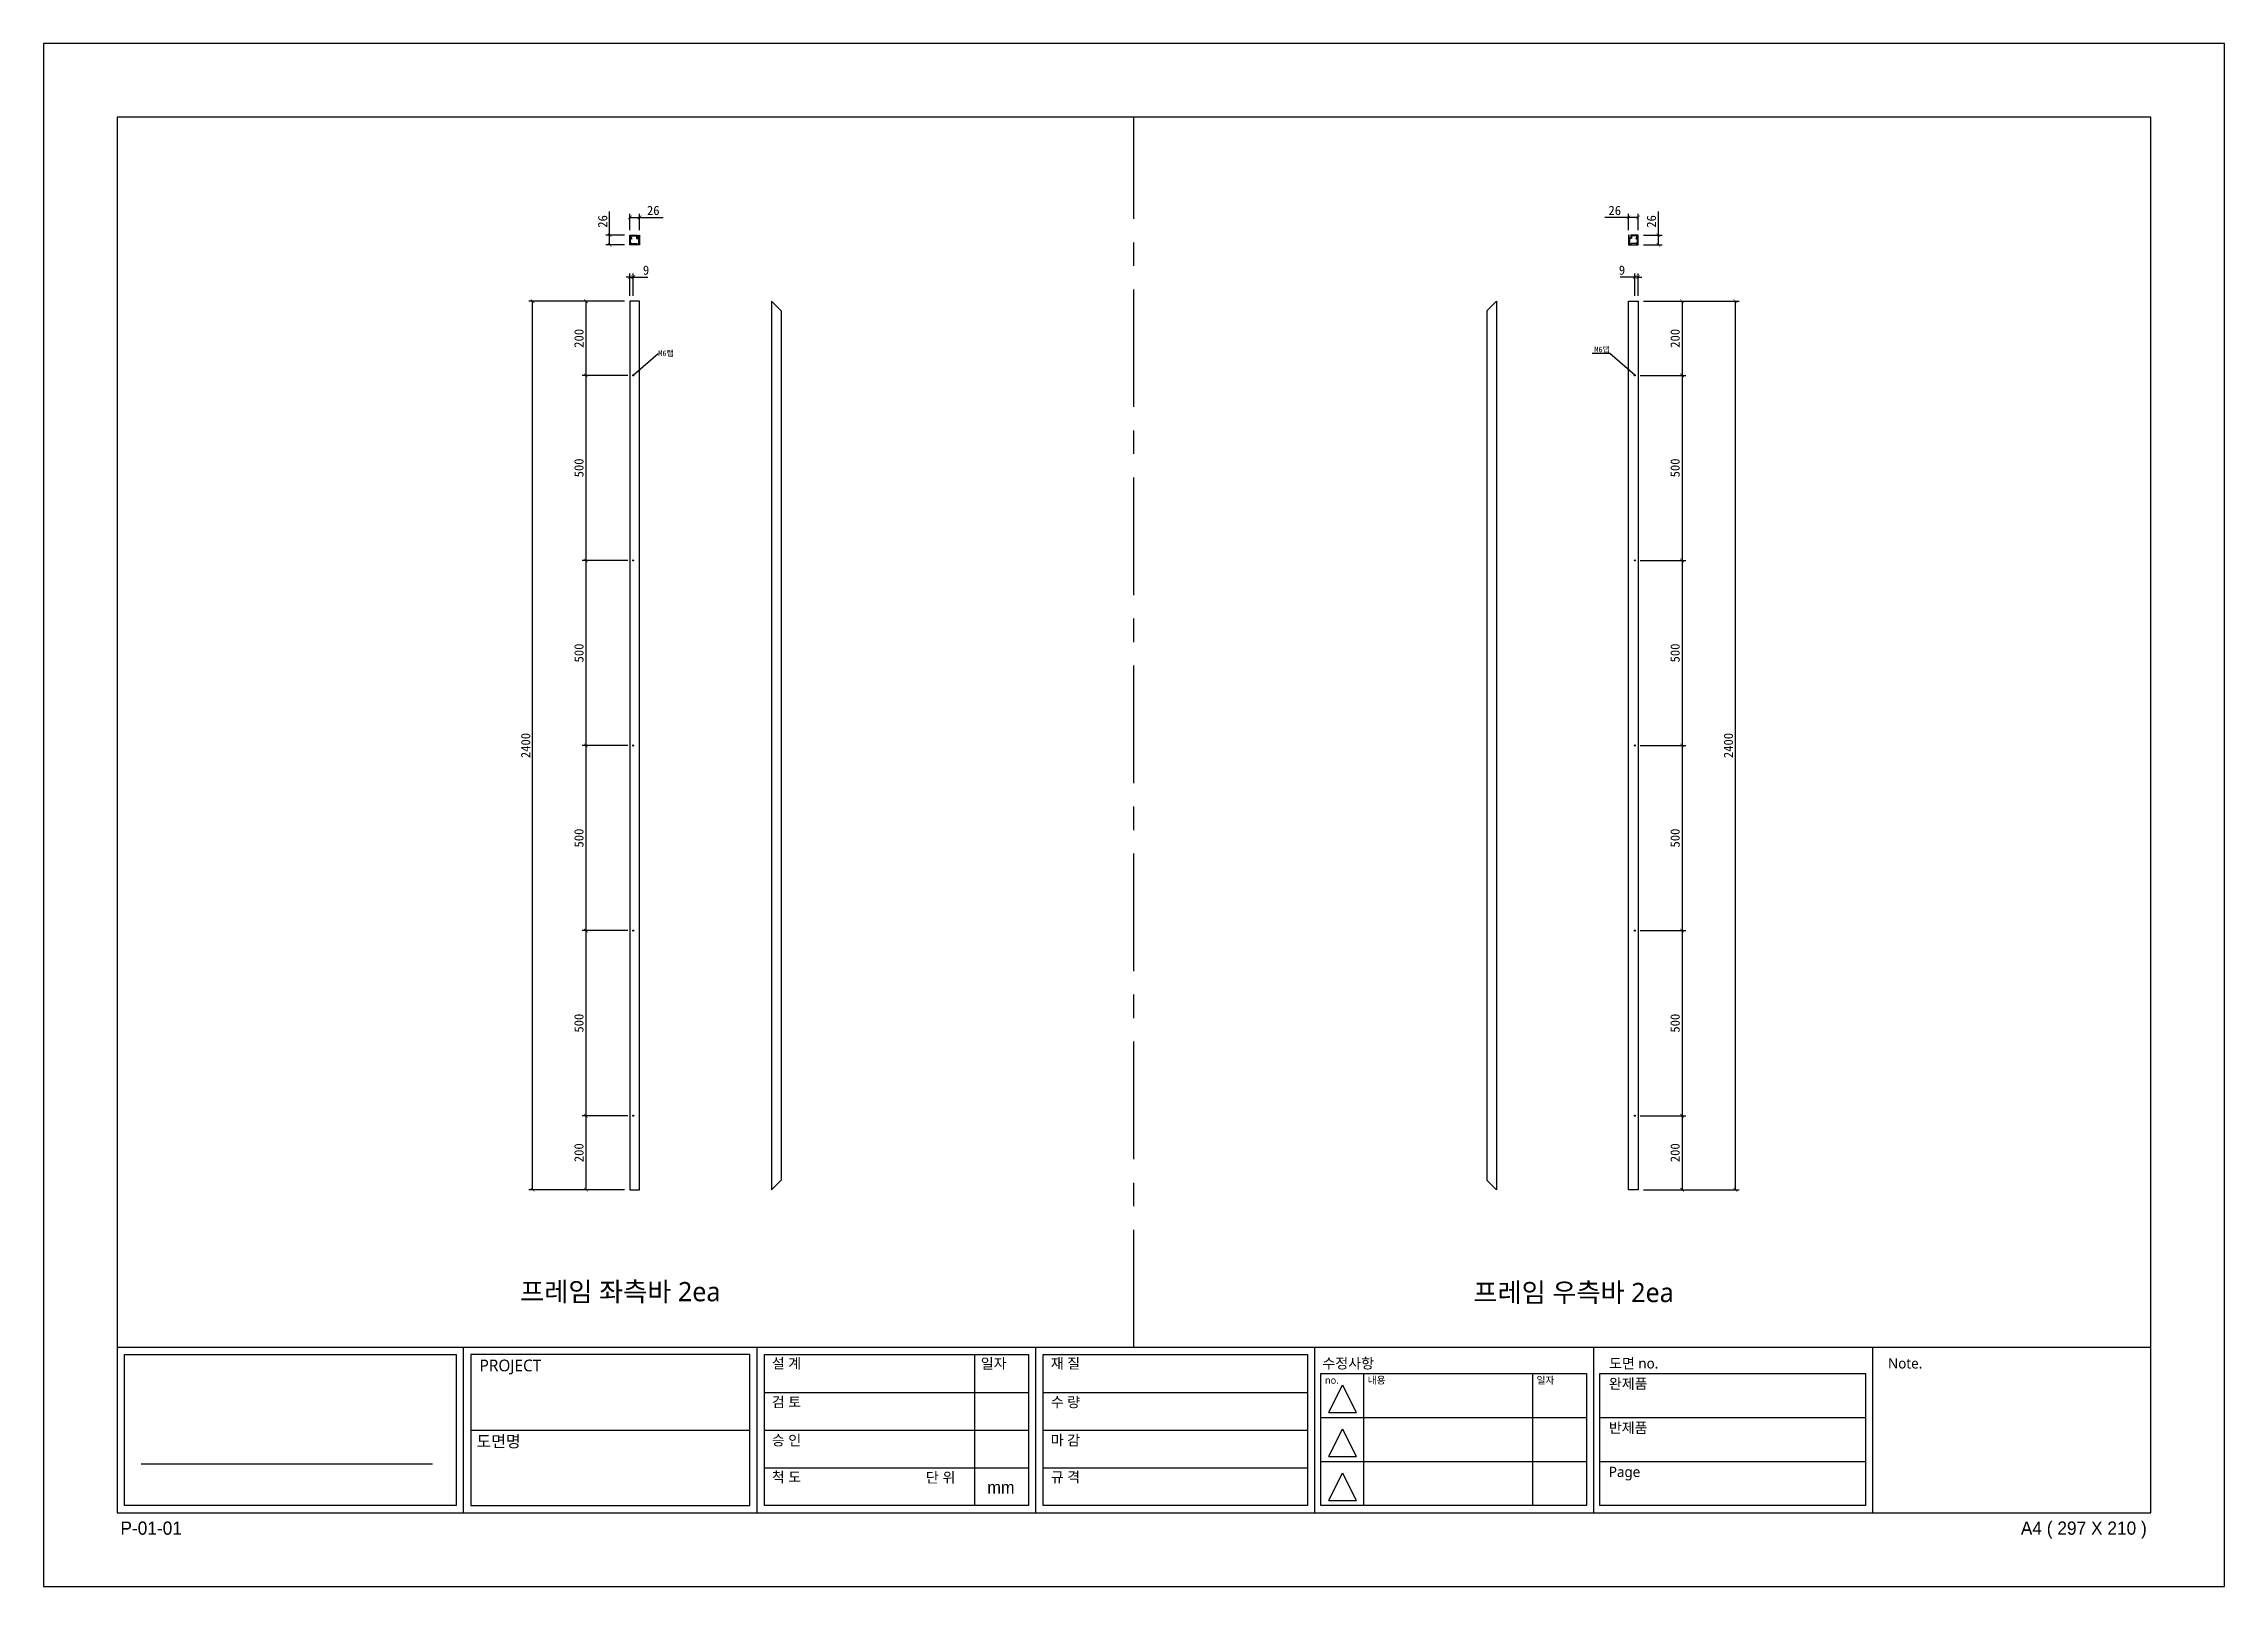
# Model space of a CAD drawing. Header units: millimetres. Extents: x -44117 to 256353, y -2095463 to 65325.
# Drawn here: x -26121 to -20227, y 57733 to 61900 of the extents above; entities that cross this region are included whole.
import ezdxf
from ezdxf import colors
from ezdxf.entities.mleader import LeaderData, LeaderLine
from ezdxf.math import Vec2, Vec3

# ---------------------------------------------------------------- set-up
doc = ezdxf.new("R2010")
doc.units = ezdxf.units.MM
doc.header["$LTSCALE"] = 10
doc.linetypes.add('CENTER', pattern=[50.8, 31.75, -6.35, 6.35, -6.35])
doc.layers.add('cen', color=1, linetype='CENTER')
doc.styles.add('고딕', font='')
doc.styles.get('고딕').set_extended_font_data('HYgtrE')
doc.dimstyles.new('ISO-25', dxfattribs={"dimtxt": 2.5, "dimasz": 2.5, "dimexe": 1, "dimexo": 1, "dimtad": 1, "dimtxsty": 'Standard', "dimblk": 'ARCHTICK', "dimcen": 2.5, "dimadec": 0, "dimazin": 0, "dimtfac": 1, "dimtmove": 0, "dimatfit": 3, "dimfxl": 0, "dimarcsym": 0})

msp = doc.modelspace()

# ---------------------------------------------------------------- texts
at = {"color": 142, "char_height": 52.004575, "width": 1506.5379465, "attachment_point": 5, "style": '고딕'}
for s, insert in [('{\\fMalgun Gothic|b0|i0|c129|p50;프레임 좌측바 2ea}', (-24562.84322, 58526.30182)), ('{\\fMalgun Gothic|b0|i0|c129|p50;프레임 우측바 2ea}', (-21986.38719, 58524.06167))]:
    msp.add_mtext(s, dxfattribs=dict(at, insert=insert))

# ---------------------------------------------------------------- blocks, each defined once
blk = doc.blocks.new('A$C2EC13F1B')
at = {"color": 7}
for p, q in [((-3.67, -0.83), (-1.17, 4.17)), ((-1.17, 4.17), (1.33, -0.83))]:
    blk.add_line(p, q, dxfattribs=at)
blk.add_lwpolyline([(-3.67, -0.83), (1.33, -0.83)], dxfattribs=at)
blk = doc.blocks.new('a4 1scale')
at = {"color": 8}
for p, q in [((-15144.83, -4477.05), (-14867.83, -4477.05)), ((-15097.66, -4499.61), (-15097.66, -4477.05)), ((-15057.67, -4499.62), (-15057.67, -4477.06)), ((-15028.06, -4478.06), (-15028.06, -4498.62)), ((-15019.68, -4499.62), (-15019.68, -4477.06)), ((-14981.69, -4499.62), (-14981.69, -4477.06)), ((-14943.7, -4499.62), (-14943.7, -4477.06)), ((-14905.71, -4499.62), (-14905.71, -4477.06)), ((-14980.9, -4480.63), (-14944.7, -4480.63)), ((-14975.07, -4480.63), (-14975.07, -4498.62)), ((-14952.08, -4480.63), (-14952.08, -4498.62)), ((-14942.91, -4480.63), (-14906.71, -4480.63)), ((-15056.67, -4483.2), (-15020.68, -4483.2)), ((-15018.68, -4483.2), (-14982.69, -4483.2)), ((-14980.9, -4486.63), (-14944.7, -4486.63)), ((-14942.91, -4486.63), (-14906.71, -4486.63)), ((-15096.66, -4488.33), (-15058.67, -4488.34)), ((-15056.67, -4488.34), (-15020.68, -4488.34)), ((-15018.68, -4488.34), (-14982.69, -4488.34)), ((-15141.53, -4492.95), (-15101.88, -4492.95)), ((-15056.67, -4493.48), (-15020.68, -4493.48)), ((-15018.68, -4493.48), (-14982.69, -4493.48)), ((-14980.9, -4492.63), (-14944.7, -4492.63)), ((-14942.91, -4492.63), (-14906.71, -4492.63))]:
    blk.add_line(p, q, dxfattribs=at)
for points in [[(-15154.83, -4509.61), (-14857.83, -4509.61), (-14857.83, -4299.61), (-15154.83, -4299.61)], [(-15144.83, -4499.61), (-14867.83, -4499.61), (-14867.83, -4309.61), (-15144.83, -4309.61)]]:
    blk.add_lwpolyline(points, close=True)
for points in [[(-15143.82, -4478.05), (-15098.66, -4478.05), (-15098.66, -4498.61), (-15143.83, -4498.61)], [(-15058.67, -4478.06), (-15096.66, -4478.05), (-15096.66, -4498.61), (-15058.66, -4498.62)], [(-15056.67, -4478.06), (-15020.68, -4478.06), (-15020.68, -4498.62), (-15056.67, -4498.62)], [(-15018.68, -4478.06), (-14982.69, -4478.06), (-14982.69, -4498.62), (-15018.68, -4498.62)]]:
    blk.add_lwpolyline(points, close=True, dxfattribs=at)
for points in [[(-14944.7, -4480.63), (-14944.7, -4498.62), (-14980.9, -4498.62), (-14980.9, -4480.63)], [(-14906.71, -4480.63), (-14906.71, -4498.62), (-14942.91, -4498.62), (-14942.91, -4480.63)]]:
    blk.add_lwpolyline(points, dxfattribs=at)
at = {"color": 8, "xscale": 0.7469071166727064, "yscale": 0.7469071166727064, "zscale": 0.7469071166727064}
for p in [(-14977.06, -4485.3), (-14977.06, -4491.3), (-14977.06, -4497.29)]:
    blk.add_blockref('A$C2EC13F1B', p, dxfattribs=at)
at = {"color": 8, "style": '고딕'}
for s, insert, char_height, width, attachment_point in [('{\\fMalgun Gothic|b0|i0|c129|p50;PROJECT}', (-15095.45, -4478.74), 1.6004, 37.4801, 1), ('{\\fMalgun Gothic|b0|i0|c129|p50;설 계}', (-15055.65, -4478.55), 1.4003, 21.6513, 1), ('{\\fGulim|b0|i0|c129|p50;일자}', (-15027.2, -4478.57), 1.4, 24.7824, 1), ('{\\fMalgun Gothic|b0|i0|c129|p50;재 질}', (-15017.66, -4478.55), 1.4003, 21.6513, 1), ('{\\fMalgun Gothic|b0|i0|c129|p50;수정사항}', (-14980.67, -4478.55), 1.4003, 21.6513, 1), ('{\\fMalgun Gothic|b0|i0|c129|p50;도면 no.}', (-14941.63, -4478.55), 1.4003, 21.6513, 1), ('{\\fMalgun Gothic|b0|i0|c129|p50;Note.}', (-14903.64, -4478.55), 1.4003, 21.6513, 1), ('{\\fMalgun Gothic|b0|i0|c129|p50;no.}', (-14980.32, -4481.07), 0.96, 25.9815, 1), ('{\\fMalgun Gothic|b0|i0|c129|p50;내용}', (-14974.49, -4481.07), 0.96, 25.9815, 1), ('{\\fMalgun Gothic|b0|i0|c129|p50;일자}', (-14951.5, -4481.07), 0.96, 25.9815, 1), ('{\\fGulim|b0|i0|c129|p50;완\\fMalgun Gothic|b0|i0|c129|p50;제품}', (-14941.66, -4481.32), 1.4003, 21.6513, 1), ('{\\fMalgun Gothic|b0|i0|c129|p50;검 토}', (-15055.65, -4483.82), 1.4003, 21.6513, 1), ('{\\fMalgun Gothic|b0|i0|c129|p50;수 량}', (-15017.66, -4483.82), 1.4003, 21.6513, 1), ('{\\fMalgun Gothic|b0|i0|c129|p50;반제품}', (-14941.66, -4487.32), 1.4003, 21.6513, 1), ('{\\fMalgun Gothic|b0|i0|c129|p50;도면명}', (-15095.89, -4489.07), 1.6004, 37.4801, 1), ('{\\fMalgun Gothic|b0|i0|c129|p50;승 인}', (-15055.65, -4489.02), 1.4003, 21.6513, 1), ('{\\fMalgun Gothic|b0|i0|c129|p50;마 감}', (-15017.66, -4489.02), 1.4003, 21.6513, 1), ('{\\fMalgun Gothic|b0|i0|c129|p50;Page}', (-14941.66, -4493.32), 1.4003, 21.6513, 1), ('{\\fMalgun Gothic|b0|i0|c129|p50;척 도 }', (-15055.65, -4494.02), 1.4003, 21.6513, 1), ('{\\fGulim|b0|i0|c129|p50;단 위}', (-15034.68, -4494.09), 1.4003, 21.6513, 1), ('mm', (-15024.45, -4496.13), 1.7, 15.2516, 5), ('{\\fMalgun Gothic|b0|i0|c129|p50;규 격 }', (-15017.66, -4494.02), 1.4003, 21.6513, 1), ('{\\C8;P-01-01}', (-15144.37, -4500.78), 1.8004, 27.0059, 1), ('{\\C8;A4 ( 297 X 210 )}', (-14868.4, -4500.78), 1.8004, 27.0059, 3)]:
    blk.add_mtext(s, dxfattribs=dict(at, insert=insert, char_height=char_height, width=width, attachment_point=attachment_point))
blk = doc.blocks.new('_ArchTick')
at = {"color": 0, "linetype": 'ByBlock', "const_width": 0.15}
blk.add_lwpolyline([(-0.5, -0.5), (0.5, 0.5)], dxfattribs=at)
blk = doc.blocks.new('*D741')
at = {"color": 0, "lineweight": -2}
for p, q in [((-24551.7, 61204.3), (-24665.6, 61204.3)), ((-24655.6, 61204.3), (-24655.6, 61004.3)), ((-24542.7, 61004.3), (-24665.6, 61004.3))]:
    blk.add_line(p, q, dxfattribs=at)
at = {"layer": 'Defpoints', "color": 0}
for p in [(-24536.7, 61204.3), (-24655.6, 61004.3), (-24527.7, 61004.3)]:
    blk.add_point(p, dxfattribs=at)
at = {"color": 0, "lineweight": -2, "xscale": 10, "yscale": 10, "zscale": 10}
for p, rotation in [((-24655.6, 61204.3), 90), ((-24655.6, 61004.3), 270)]:
    blk.add_blockref('_ArchTick', p, dxfattribs=dict(at, rotation=rotation))
at = {"color": 0, "insert": (-24674.4, 61104.3), "char_height": 25, "attachment_point": 5, "rotation": 90}
blk.add_mtext('200', dxfattribs=at)
blk = doc.blocks.new('*D742')
at = {"color": 0, "lineweight": -2}
for p, q in [((-24542.7, 61004.3), (-24665.6, 61004.3)), ((-24655.6, 61004.3), (-24655.6, 60504.3)), ((-24542.7, 60504.3), (-24665.6, 60504.3))]:
    blk.add_line(p, q, dxfattribs=at)
at = {"layer": 'Defpoints', "color": 0}
for p in [(-24527.7, 61004.3), (-24655.6, 60504.3), (-24527.7, 60504.3)]:
    blk.add_point(p, dxfattribs=at)
at = {"color": 0, "lineweight": -2, "xscale": 10, "yscale": 10, "zscale": 10}
for p, rotation in [((-24655.6, 61004.3), 90), ((-24655.6, 60504.3), 270)]:
    blk.add_blockref('_ArchTick', p, dxfattribs=dict(at, rotation=rotation))
at = {"color": 0, "insert": (-24674.4, 60754.3), "char_height": 25, "attachment_point": 5, "rotation": 90}
blk.add_mtext('500', dxfattribs=at)
blk = doc.blocks.new('*D743')
at = {"color": 0, "lineweight": -2}
for p, q in [((-24542.7, 60504.3), (-24665.6, 60504.3)), ((-24655.6, 60504.3), (-24655.6, 60004.3)), ((-24542.7, 60004.3), (-24665.6, 60004.3))]:
    blk.add_line(p, q, dxfattribs=at)
at = {"layer": 'Defpoints', "color": 0}
for p in [(-24527.7, 60504.3), (-24655.6, 60004.3), (-24527.7, 60004.3)]:
    blk.add_point(p, dxfattribs=at)
at = {"color": 0, "lineweight": -2, "xscale": 10, "yscale": 10, "zscale": 10}
for p, rotation in [((-24655.6, 60504.3), 90), ((-24655.6, 60004.3), 270)]:
    blk.add_blockref('_ArchTick', p, dxfattribs=dict(at, rotation=rotation))
at = {"color": 0, "insert": (-24674.4, 60254.3), "char_height": 25, "attachment_point": 5, "rotation": 90}
blk.add_mtext('500', dxfattribs=at)
blk = doc.blocks.new('*D744')
at = {"color": 0, "lineweight": -2}
for p, q in [((-24542.7, 60004.3), (-24665.6, 60004.3)), ((-24655.6, 60004.3), (-24655.6, 59504.3)), ((-24542.7, 59504.3), (-24665.6, 59504.3))]:
    blk.add_line(p, q, dxfattribs=at)
at = {"layer": 'Defpoints', "color": 0}
for p in [(-24527.7, 60004.3), (-24655.6, 59504.3), (-24527.7, 59504.3)]:
    blk.add_point(p, dxfattribs=at)
at = {"color": 0, "lineweight": -2, "xscale": 10, "yscale": 10, "zscale": 10}
for p, rotation in [((-24655.6, 60004.3), 90), ((-24655.6, 59504.3), 270)]:
    blk.add_blockref('_ArchTick', p, dxfattribs=dict(at, rotation=rotation))
at = {"color": 0, "insert": (-24674.4, 59754.3), "char_height": 25, "attachment_point": 5, "rotation": 90}
blk.add_mtext('500', dxfattribs=at)
blk = doc.blocks.new('*D745')
at = {"color": 0, "lineweight": -2}
for p, q in [((-24542.7, 59504.3), (-24665.6, 59504.3)), ((-24655.6, 59504.3), (-24655.6, 59004.3)), ((-24542.7, 59004.3), (-24665.6, 59004.3))]:
    blk.add_line(p, q, dxfattribs=at)
at = {"layer": 'Defpoints', "color": 0}
for p in [(-24527.7, 59504.3), (-24655.6, 59004.3), (-24527.7, 59004.3)]:
    blk.add_point(p, dxfattribs=at)
at = {"color": 0, "lineweight": -2, "xscale": 10, "yscale": 10, "zscale": 10}
for p, rotation in [((-24655.6, 59504.3), 90), ((-24655.6, 59004.3), 270)]:
    blk.add_blockref('_ArchTick', p, dxfattribs=dict(at, rotation=rotation))
at = {"color": 0, "insert": (-24674.4, 59254.3), "char_height": 25, "attachment_point": 5, "rotation": 90}
blk.add_mtext('500', dxfattribs=at)
blk = doc.blocks.new('*D746')
at = {"color": 0, "lineweight": -2}
for p, q in [((-24542.7, 59004.3), (-24665.6, 59004.3)), ((-24655.6, 59004.3), (-24655.6, 58804.3)), ((-24551.7, 58804.3), (-24665.6, 58804.3))]:
    blk.add_line(p, q, dxfattribs=at)
at = {"layer": 'Defpoints', "color": 0}
for p in [(-24527.7, 59004.3), (-24655.6, 58804.3), (-24536.7, 58804.3)]:
    blk.add_point(p, dxfattribs=at)
at = {"color": 0, "lineweight": -2, "xscale": 10, "yscale": 10, "zscale": 10}
for p, rotation in [((-24655.6, 59004.3), 90), ((-24655.6, 58804.3), 270)]:
    blk.add_blockref('_ArchTick', p, dxfattribs=dict(at, rotation=rotation))
at = {"color": 0, "insert": (-24674.4, 58904.3), "char_height": 25, "attachment_point": 5, "rotation": 90}
blk.add_mtext('200', dxfattribs=at)
blk = doc.blocks.new('*D747')
at = {"color": 0, "lineweight": -2}
for p, q in [((-24536.7, 61269.6), (-24546.7, 61269.6)), ((-24536.7, 61219.3), (-24536.7, 61279.6)), ((-24536.7, 61269.6), (-24527.7, 61269.6)), ((-24527.7, 61219.3), (-24527.7, 61279.6)), ((-24527.7, 61269.6), (-24488.6, 61269.6))]:
    blk.add_line(p, q, dxfattribs=at)
at = {"layer": 'Defpoints', "color": 0}
for p in [(-24527.7, 61269.6), (-24536.7, 61204.3), (-24527.7, 61204.3)]:
    blk.add_point(p, dxfattribs=at)
at = {"color": 0, "lineweight": -2, "xscale": 10, "yscale": 10, "zscale": 10}
blk.add_blockref('_ArchTick', (-24536.7, 61269.6), dxfattribs=at)
at = {"color": 0, "lineweight": -2, "xscale": 10, "yscale": 10, "zscale": 10, "rotation": 180}
blk.add_blockref('_ArchTick', (-24527.7, 61269.6), dxfattribs=at)
at = {"color": 0, "insert": (-24493.1, 61288.3), "char_height": 25, "attachment_point": 5}
blk.add_mtext('9', dxfattribs=at)
blk = doc.blocks.new('*D748')
at = {"color": 0, "lineweight": -2}
for p, q in [((-24551.7, 61204.3), (-24809.7, 61204.3)), ((-24799.7, 58804.3), (-24799.7, 61204.3)), ((-24551.7, 58804.3), (-24809.7, 58804.3))]:
    blk.add_line(p, q, dxfattribs=at)
at = {"layer": 'Defpoints', "color": 0}
for p in [(-24799.7, 61204.3), (-24536.7, 61204.3), (-24536.7, 58804.3)]:
    blk.add_point(p, dxfattribs=at)
at = {"color": 0, "lineweight": -2, "xscale": 10, "yscale": 10, "zscale": 10}
for p, rotation in [((-24799.7, 61204.3), 90), ((-24799.7, 58804.3), 270)]:
    blk.add_blockref('_ArchTick', p, dxfattribs=dict(at, rotation=rotation))
at = {"color": 0, "insert": (-24818.4, 60004.3), "char_height": 25, "attachment_point": 5, "rotation": 90}
blk.add_mtext('2400', dxfattribs=at)
blk = doc.blocks.new('*D749')
at = {"color": 0, "lineweight": -2}
for p, q in [((-21796.9, 61204.3), (-21683.1, 61204.3)), ((-21693.1, 61204.3), (-21693.1, 61004.3)), ((-21805.9, 61004.3), (-21683.1, 61004.3))]:
    blk.add_line(p, q, dxfattribs=at)
at = {"layer": 'Defpoints', "color": 0}
for p in [(-21811.9, 61204.3), (-21820.9, 61004.3), (-21693.1, 61004.3)]:
    blk.add_point(p, dxfattribs=at)
at = {"color": 0, "lineweight": -2, "xscale": 10, "yscale": 10, "zscale": 10}
for p, rotation in [((-21693.1, 61204.3), 90), ((-21693.1, 61004.3), 270)]:
    blk.add_blockref('_ArchTick', p, dxfattribs=dict(at, rotation=rotation))
at = {"color": 0, "insert": (-21711.8, 61104.3), "char_height": 25, "attachment_point": 5, "rotation": 90}
blk.add_mtext('200', dxfattribs=at)
blk = doc.blocks.new('*D751')
at = {"color": 0, "lineweight": -2}
for p, q in [((-21805.9, 61004.3), (-21683.1, 61004.3)), ((-21693.1, 61004.3), (-21693.1, 60504.3)), ((-21805.9, 60504.3), (-21683.1, 60504.3))]:
    blk.add_line(p, q, dxfattribs=at)
at = {"layer": 'Defpoints', "color": 0}
for p in [(-21820.9, 61004.3), (-21820.9, 60504.3), (-21693.1, 60504.3)]:
    blk.add_point(p, dxfattribs=at)
at = {"color": 0, "lineweight": -2, "xscale": 10, "yscale": 10, "zscale": 10}
for p, rotation in [((-21693.1, 61004.3), 90), ((-21693.1, 60504.3), 270)]:
    blk.add_blockref('_ArchTick', p, dxfattribs=dict(at, rotation=rotation))
at = {"color": 0, "insert": (-21711.8, 60754.3), "char_height": 25, "attachment_point": 5, "rotation": 90}
blk.add_mtext('500', dxfattribs=at)
blk = doc.blocks.new('*D752')
at = {"color": 0, "lineweight": -2}
for p, q in [((-21805.9, 60504.3), (-21683.1, 60504.3)), ((-21693.1, 60504.3), (-21693.1, 60004.3)), ((-21805.9, 60004.3), (-21683.1, 60004.3))]:
    blk.add_line(p, q, dxfattribs=at)
at = {"layer": 'Defpoints', "color": 0}
for p in [(-21820.9, 60504.3), (-21820.9, 60004.3), (-21693.1, 60004.3)]:
    blk.add_point(p, dxfattribs=at)
at = {"color": 0, "lineweight": -2, "xscale": 10, "yscale": 10, "zscale": 10}
for p, rotation in [((-21693.1, 60504.3), 90), ((-21693.1, 60004.3), 270)]:
    blk.add_blockref('_ArchTick', p, dxfattribs=dict(at, rotation=rotation))
at = {"color": 0, "insert": (-21711.8, 60254.3), "char_height": 25, "attachment_point": 5, "rotation": 90}
blk.add_mtext('500', dxfattribs=at)
blk = doc.blocks.new('*D753')
at = {"color": 0, "lineweight": -2}
for p, q in [((-21805.9, 60004.3), (-21683.1, 60004.3)), ((-21693.1, 60004.3), (-21693.1, 59504.3)), ((-21805.9, 59504.3), (-21683.1, 59504.3))]:
    blk.add_line(p, q, dxfattribs=at)
at = {"layer": 'Defpoints', "color": 0}
for p in [(-21820.9, 60004.3), (-21820.9, 59504.3), (-21693.1, 59504.3)]:
    blk.add_point(p, dxfattribs=at)
at = {"color": 0, "lineweight": -2, "xscale": 10, "yscale": 10, "zscale": 10}
for p, rotation in [((-21693.1, 60004.3), 90), ((-21693.1, 59504.3), 270)]:
    blk.add_blockref('_ArchTick', p, dxfattribs=dict(at, rotation=rotation))
at = {"color": 0, "insert": (-21711.8, 59754.3), "char_height": 25, "attachment_point": 5, "rotation": 90}
blk.add_mtext('500', dxfattribs=at)
blk = doc.blocks.new('*D754')
at = {"color": 0, "lineweight": -2}
for p, q in [((-21805.9, 59504.3), (-21683.1, 59504.3)), ((-21693.1, 59504.3), (-21693.1, 59004.3)), ((-21805.9, 59004.3), (-21683.1, 59004.3))]:
    blk.add_line(p, q, dxfattribs=at)
at = {"layer": 'Defpoints', "color": 0}
for p in [(-21820.9, 59504.3), (-21820.9, 59004.3), (-21693.1, 59004.3)]:
    blk.add_point(p, dxfattribs=at)
at = {"color": 0, "lineweight": -2, "xscale": 10, "yscale": 10, "zscale": 10}
for p, rotation in [((-21693.1, 59504.3), 90), ((-21693.1, 59004.3), 270)]:
    blk.add_blockref('_ArchTick', p, dxfattribs=dict(at, rotation=rotation))
at = {"color": 0, "insert": (-21711.8, 59254.3), "char_height": 25, "attachment_point": 5, "rotation": 90}
blk.add_mtext('500', dxfattribs=at)
blk = doc.blocks.new('*D755')
at = {"color": 0, "lineweight": -2}
for p, q in [((-21805.9, 59004.3), (-21683.1, 59004.3)), ((-21693.1, 59004.3), (-21693.1, 58804.3)), ((-21796.9, 58804.3), (-21683.1, 58804.3))]:
    blk.add_line(p, q, dxfattribs=at)
at = {"layer": 'Defpoints', "color": 0}
for p in [(-21820.9, 59004.3), (-21811.9, 58804.3), (-21693.1, 58804.3)]:
    blk.add_point(p, dxfattribs=at)
at = {"color": 0, "lineweight": -2, "xscale": 10, "yscale": 10, "zscale": 10}
for p, rotation in [((-21693.1, 59004.3), 90), ((-21693.1, 58804.3), 270)]:
    blk.add_blockref('_ArchTick', p, dxfattribs=dict(at, rotation=rotation))
at = {"color": 0, "insert": (-21711.8, 58904.3), "char_height": 25, "attachment_point": 5, "rotation": 90}
blk.add_mtext('200', dxfattribs=at)
blk = doc.blocks.new('*D750')
at = {"color": 0, "lineweight": -2}
for p, q in [((-21820.9, 61269.6), (-21860.1, 61269.6)), ((-21820.9, 61219.3), (-21820.9, 61279.6)), ((-21811.9, 61269.6), (-21820.9, 61269.6)), ((-21811.9, 61219.3), (-21811.9, 61279.6)), ((-21811.9, 61269.6), (-21801.9, 61269.6))]:
    blk.add_line(p, q, dxfattribs=at)
at = {"layer": 'Defpoints', "color": 0}
for p in [(-21820.9, 61269.6), (-21820.9, 61204.3), (-21811.9, 61204.3)]:
    blk.add_point(p, dxfattribs=at)
at = {"color": 0, "lineweight": -2, "xscale": 10, "yscale": 10, "zscale": 10}
blk.add_blockref('_ArchTick', (-21820.9, 61269.6), dxfattribs=at)
at = {"color": 0, "lineweight": -2, "xscale": 10, "yscale": 10, "zscale": 10, "rotation": 180}
blk.add_blockref('_ArchTick', (-21811.9, 61269.6), dxfattribs=at)
at = {"color": 0, "insert": (-21855.5, 61288.3), "char_height": 25, "attachment_point": 5}
blk.add_mtext('9', dxfattribs=at)
blk = doc.blocks.new('*D756')
at = {"color": 0, "lineweight": -2}
for p, q in [((-21796.9, 61204.3), (-21539, 61204.3)), ((-21549, 58804.3), (-21549, 61204.3)), ((-21796.9, 58804.3), (-21539, 58804.3))]:
    blk.add_line(p, q, dxfattribs=at)
at = {"layer": 'Defpoints', "color": 0}
for p in [(-21811.9, 61204.3), (-21549, 61204.3), (-21811.9, 58804.3)]:
    blk.add_point(p, dxfattribs=at)
at = {"color": 0, "lineweight": -2, "xscale": 10, "yscale": 10, "zscale": 10}
for p, rotation in [((-21549, 61204.3), 90), ((-21549, 58804.3), 270)]:
    blk.add_blockref('_ArchTick', p, dxfattribs=dict(at, rotation=rotation))
at = {"color": 0, "insert": (-21567.7, 60004.3), "char_height": 25, "attachment_point": 5, "rotation": 90}
blk.add_mtext('2400', dxfattribs=at)
blk = doc.blocks.new('*D950')
at = {"color": 0, "lineweight": -2}
for p, q in [((-24591.6, 61383), (-24591.6, 61447.2)), ((-24551.2, 61383), (-24601.6, 61383)), ((-24551.2, 61357), (-24601.6, 61357)), ((-24591.6, 61357), (-24591.6, 61383))]:
    blk.add_line(p, q, dxfattribs=at)
at = {"layer": 'Defpoints', "color": 0}
for p in [(-24591.6, 61383), (-24536.2, 61383), (-24536.2, 61357)]:
    blk.add_point(p, dxfattribs=at)
at = {"color": 0, "lineweight": -2, "xscale": 10, "yscale": 10, "zscale": 10}
for p, rotation in [((-24591.6, 61383), 90), ((-24591.6, 61357), 270)]:
    blk.add_blockref('_ArchTick', p, dxfattribs=dict(at, rotation=rotation))
at = {"color": 0, "insert": (-24610.3, 61420.1), "char_height": 25, "attachment_point": 5, "rotation": 90}
blk.add_mtext('26', dxfattribs=at)
blk = doc.blocks.new('*D951')
at = {"color": 0, "lineweight": -2}
for p, q in [((-24536.7, 61396.6), (-24536.7, 61440.9)), ((-24536.7, 61430.9), (-24510.7, 61430.9)), ((-24510.7, 61396.6), (-24510.7, 61440.9)), ((-24510.7, 61430.9), (-24446.6, 61430.9))]:
    blk.add_line(p, q, dxfattribs=at)
at = {"layer": 'Defpoints', "color": 0}
for p in [(-24510.7, 61430.9), (-24536.7, 61381.6), (-24510.7, 61381.6)]:
    blk.add_point(p, dxfattribs=at)
at = {"color": 0, "lineweight": -2, "xscale": 10, "yscale": 10, "zscale": 10, "rotation": 180}
blk.add_blockref('_ArchTick', (-24536.7, 61430.9), dxfattribs=at)
at = {"color": 0, "lineweight": -2, "xscale": 10, "yscale": 10, "zscale": 10}
blk.add_blockref('_ArchTick', (-24510.7, 61430.9), dxfattribs=at)
at = {"color": 0, "insert": (-24473.6, 61449.6), "char_height": 25, "attachment_point": 5}
blk.add_mtext('26', dxfattribs=at)
blk = doc.blocks.new('*D952')
at = {"color": 0, "lineweight": -2}
for p, q in [((-21757.1, 61383), (-21757.1, 61447.2)), ((-21797.4, 61383), (-21747.1, 61383)), ((-21797.4, 61357), (-21747.1, 61357)), ((-21757.1, 61357), (-21757.1, 61383))]:
    blk.add_line(p, q, dxfattribs=at)
at = {"layer": 'Defpoints', "color": 0}
for p in [(-21812.4, 61383), (-21812.4, 61357), (-21757.1, 61383)]:
    blk.add_point(p, dxfattribs=at)
at = {"color": 0, "lineweight": -2, "xscale": 10, "yscale": 10, "zscale": 10}
for p, rotation in [((-21757.1, 61383), 90), ((-21757.1, 61357), 270)]:
    blk.add_blockref('_ArchTick', p, dxfattribs=dict(at, rotation=rotation))
at = {"color": 0, "insert": (-21775.8, 61420.1), "char_height": 25, "attachment_point": 5, "rotation": 90}
blk.add_mtext('26', dxfattribs=at)
blk = doc.blocks.new('*D953')
at = {"color": 0, "lineweight": -2}
for p, q in [((-21837.9, 61430.9), (-21902.1, 61430.9)), ((-21837.9, 61396.6), (-21837.9, 61440.9)), ((-21811.9, 61430.9), (-21837.9, 61430.9)), ((-21811.9, 61396.6), (-21811.9, 61440.9))]:
    blk.add_line(p, q, dxfattribs=at)
at = {"layer": 'Defpoints', "color": 0}
for p in [(-21837.9, 61430.9), (-21837.9, 61381.6), (-21811.9, 61381.6)]:
    blk.add_point(p, dxfattribs=at)
at = {"color": 0, "lineweight": -2, "xscale": 10, "yscale": 10, "zscale": 10, "rotation": 180}
blk.add_blockref('_ArchTick', (-21837.9, 61430.9), dxfattribs=at)
at = {"color": 0, "lineweight": -2, "xscale": 10, "yscale": 10, "zscale": 10}
blk.add_blockref('_ArchTick', (-21811.9, 61430.9), dxfattribs=at)
at = {"color": 0, "insert": (-21875, 61449.6), "char_height": 25, "attachment_point": 5}
blk.add_mtext('26', dxfattribs=at)

# ---------------------------------------------------------------- dimensions: what is measured, and where the dimension line sits
for base, p1, p2, angle, override, picture, middle in [((-24591.58488, 61383.04214), (-24536.22421, 61357.04214), (-24536.22421, 61383.04214), 90, {"dimscale": 10, "dimasz": 1, "dimexo": 1.5}, '*D950', (-24610.33488, 61420.12548)), ((-21837.94065, 61430.85358), (-21811.94065, 61381.55654), (-21837.94065, 61381.55654), 180, {"dimscale": 10, "dimasz": 1, "dimexo": 1.5}, '*D953', (-21875.02398, 61449.60358)), ((-21757.07997, 61383.04214), (-21812.44065, 61357.04214), (-21812.44065, 61383.04214), 90, {"dimscale": 10, "dimasz": 1, "dimexo": 1.5}, '*D952', (-21775.82997, 61420.12548)), ((-21820.94065, 61269.5886), (-21811.94065, 61204.33398), (-21820.94065, 61204.33398), 180, {"dimscale": 10, "dimasz": 1, "dimexo": 1.5}, '*D750', (-21855.52398, 61288.3386)), ((-24799.69735, 61204.33398), (-24536.72421, 58804.33398), (-24536.72421, 61204.33398), 90, {"dimscale": 10, "dimasz": 1, "dimexo": 1.5}, '*D748', (-24818.44735, 60004.33398)), ((-24655.61283, 61004.33398), (-24536.72421, 61204.33398), (-24527.72421, 61004.33398), 90, {"dimscale": 10, "dimasz": 1, "dimexo": 1.5}, '*D741', (-24674.36283, 61104.33398)), ((-21693.05203, 61004.33398), (-21811.94065, 61204.33398), (-21820.94065, 61004.33398), 90, {"dimscale": 10, "dimasz": 1, "dimexo": 1.5}, '*D749', (-21711.80203, 61104.33398)), ((-21548.96751, 61204.33398), (-21811.94065, 58804.33398), (-21811.94065, 61204.33398), 90, {"dimscale": 10, "dimasz": 1, "dimexo": 1.5}, '*D756', (-21567.71751, 60004.33398)), ((-24655.61283, 60504.33398), (-24527.72421, 61004.33398), (-24527.72421, 60504.33398), 90, {"dimscale": 10, "dimasz": 1, "dimexo": 1.5, "dimtmove": 1}, '*D742', (-24674.36283, 60754.33398)), ((-21693.05203, 60504.33398), (-21820.94065, 61004.33398), (-21820.94065, 60504.33398), 90, {"dimscale": 10, "dimasz": 1, "dimexo": 1.5, "dimtmove": 1}, '*D751', (-21711.80203, 60754.33398)), ((-24655.61283, 60004.33398), (-24527.72421, 60504.33398), (-24527.72421, 60004.33398), 90, {"dimscale": 10, "dimasz": 1, "dimexo": 1.5, "dimtmove": 1}, '*D743', (-24674.36283, 60254.33398)), ((-21693.05203, 60004.33398), (-21820.94065, 60504.33398), (-21820.94065, 60004.33398), 90, {"dimscale": 10, "dimasz": 1, "dimexo": 1.5, "dimtmove": 1}, '*D752', (-21711.80203, 60254.33398)), ((-24655.61283, 59504.33398), (-24527.72421, 60004.33398), (-24527.72421, 59504.33398), 90, {"dimscale": 10, "dimasz": 1, "dimexo": 1.5, "dimtmove": 1}, '*D744', (-24674.36283, 59754.33398)), ((-21693.05203, 59504.33398), (-21820.94065, 60004.33398), (-21820.94065, 59504.33398), 90, {"dimscale": 10, "dimasz": 1, "dimexo": 1.5, "dimtmove": 1}, '*D753', (-21711.80203, 59754.33398)), ((-24655.61283, 59004.33398), (-24527.72421, 59504.33398), (-24527.72421, 59004.33398), 90, {"dimscale": 10, "dimasz": 1, "dimexo": 1.5, "dimtmove": 1}, '*D745', (-24674.36283, 59254.33398)), ((-21693.05203, 59004.33398), (-21820.94065, 59504.33398), (-21820.94065, 59004.33398), 90, {"dimscale": 10, "dimasz": 1, "dimexo": 1.5, "dimtmove": 1}, '*D754', (-21711.80203, 59254.33398)), ((-24655.61283, 58804.33398), (-24527.72421, 59004.33398), (-24536.72421, 58804.33398), 90, {"dimscale": 10, "dimasz": 1, "dimexo": 1.5, "dimtmove": 1}, '*D746', (-24674.36283, 58904.33398)), ((-21693.05203, 58804.33398), (-21820.94065, 59004.33398), (-21811.94065, 58804.33398), 90, {"dimscale": 10, "dimasz": 1, "dimexo": 1.5, "dimtmove": 1}, '*D755', (-21711.80203, 58904.33398))]:
    dim = msp.add_linear_dim(base=base, p1=p1, p2=p2, angle=angle, dimstyle='ISO-25', override=override)
    dim.commit()
    dim.dimension.update_dxf_attribs({"geometry": picture, "text_midpoint": middle})
for base, p1, p2, picture, middle in [((-24510.72421, 61430.85358), (-24536.72421, 61381.55654), (-24510.72421, 61381.55654), '*D951', (-24473.64087, 61449.60358)), ((-24527.72421, 61269.5886), (-24536.72421, 61204.33398), (-24527.72421, 61204.33398), '*D747', (-24493.14087, 61288.3386))]:
    dim = msp.add_linear_dim(base=base, p1=p1, p2=p2, dimstyle='ISO-25', override={"dimscale": 10, "dimasz": 1, "dimexo": 1.5})
    dim.commit()
    dim.dimension.update_dxf_attribs({"geometry": picture, "text_midpoint": middle})

# ---------------------------------------------------------------- linework, layer by layer
for p, q in [((-24535.22421, 61358.54214), (-24535.22421, 61374.54214)), ((-24535.22421, 61374.54214), (-24532.22421, 61374.54214)), ((-24532.22421, 61358.54214), (-24535.22421, 61358.54214)), ((-24533.72421, 61375.54214), (-24533.72421, 61381.54214)), ((-24533.72421, 61381.54214), (-24518.92421, 61381.54214)), ((-24531.52421, 61375.54214), (-24533.72421, 61375.54214)), ((-24532.22421, 61374.54214), (-24532.22421, 61372.84214)), ((-24532.22421, 61361.24214), (-24532.22421, 61358.54214)), ((-24531.92421, 61372.54214), (-24531.52421, 61372.54214)), ((-24531.52421, 61361.54214), (-24531.92421, 61361.54214)), ((-24531.22421, 61372.84214), (-24531.22421, 61375.24214)), ((-24531.22421, 61360.04214), (-24531.22421, 61361.24214)), ((-24531.22421, 61360.04214), (-24517.72421, 61360.04214)), ((-24518.92421, 61381.54214), (-24518.92421, 61375.04214)), ((-24518.92421, 61375.04214), (-24518.92421, 61373.84214)), ((-24518.62421, 61373.54214), (-24517.42421, 61373.54214)), ((-24517.72421, 61358.54214), (-24517.72421, 61360.04214)), ((-24513.72421, 61358.54214), (-24517.72421, 61358.54214)), ((-24517.42421, 61373.54214), (-24513.72421, 61373.54214)), ((-24517.42421, 61373.54214), (-24517.42421, 61373.54214)), ((-24513.72421, 61373.54214), (-24513.72421, 61358.54214)), ((-21831.24065, 61373.54214), (-21834.94065, 61373.54214)), ((-21834.94065, 61373.54214), (-21834.94065, 61358.54214)), ((-21834.94065, 61358.54214), (-21830.94065, 61358.54214)), ((-21830.04065, 61373.54214), (-21831.24065, 61373.54214)), ((-21831.24065, 61373.54214), (-21831.24065, 61373.54214)), ((-21830.94065, 61358.54214), (-21830.94065, 61360.04214)), ((-21817.44065, 61360.04214), (-21830.94065, 61360.04214)), ((-21814.94065, 61381.54214), (-21829.74065, 61381.54214)), ((-21829.74065, 61381.54214), (-21829.74065, 61375.04214)), ((-21829.74065, 61375.04214), (-21829.74065, 61373.84214)), ((-21817.44065, 61372.84214), (-21817.44065, 61375.24214)), ((-21817.44065, 61360.04214), (-21817.44065, 61361.24214)), ((-21817.14065, 61375.54214), (-21814.94065, 61375.54214)), ((-21816.74065, 61372.54214), (-21817.14065, 61372.54214)), ((-21817.14065, 61361.54214), (-21816.74065, 61361.54214)), ((-21813.44065, 61374.54214), (-21816.44065, 61374.54214)), ((-21816.44065, 61374.54214), (-21816.44065, 61372.84214)), ((-21816.44065, 61361.24214), (-21816.44065, 61358.54214)), ((-21816.44065, 61358.54214), (-21813.44065, 61358.54214)), ((-21814.94065, 61375.54214), (-21814.94065, 61381.54214)), ((-21813.44065, 61358.54214), (-21813.44065, 61374.54214)), ((-24510.72421, 61204.33398), (-24536.72421, 61204.33398)), ((-24536.72421, 61204.33398), (-24536.72421, 58804.33398)), ((-24510.72421, 58804.33398), (-24510.72421, 61204.33398)), ((-24153.77962, 61204.33398), (-24153.77962, 58804.33398)), ((-24127.77962, 61178.33398), (-24153.77962, 61204.33398)), ((-22220.88524, 61178.33398), (-22194.88524, 61204.33398)), ((-22194.88524, 61204.33398), (-22194.88524, 58804.33398)), ((-21837.94065, 58804.33398), (-21837.94065, 61204.33398)), ((-21837.94065, 61204.33398), (-21811.94065, 61204.33398)), ((-21811.94065, 61204.33398), (-21811.94065, 58804.33398)), ((-24127.77962, 61178.33398), (-24127.77962, 58830.33398)), ((-22220.88524, 61178.33398), (-22220.88524, 58830.33398)), ((-24127.77962, 58830.33398), (-24153.77962, 58804.33398)), ((-22220.88524, 58830.33398), (-22194.88524, 58804.33398)), ((-24536.72421, 58804.33398), (-24510.72421, 58804.33398)), ((-21811.94065, 58804.33398), (-21837.94065, 58804.33398))]:
    msp.add_line(p, q)
for points in [[(-24512.22434, 61382.74214, -0.4142135624), (-24511.92434, 61383.04214), (-24511.02421, 61383.04214, -0.4142135624), (-24510.72421, 61382.74214), (-24510.72421, 61357.54214, -0.4142135624), (-24511.22421, 61357.04214), (-24536.22421, 61357.04214, -0.4142135624), (-24536.72421, 61357.54214), (-24536.72421, 61382.54214, -0.4142135624), (-24536.22421, 61383.04214), (-24517.92421, 61383.04214, -0.4142135624), (-24517.42421, 61382.54214), (-24517.42421, 61375.04214), (-24512.22421, 61375.04214), (-24512.22421, 61382.74214)], [(-21836.44052, 61382.74214, 0.4142135624), (-21836.74052, 61383.04214), (-21837.64065, 61383.04214, 0.4142135624), (-21837.94065, 61382.74214), (-21837.94065, 61357.54214, 0.4142135624), (-21837.44065, 61357.04214), (-21812.44065, 61357.04214, 0.4142135624), (-21811.94065, 61357.54214), (-21811.94065, 61382.54214, 0.4142135624), (-21812.44065, 61383.04214), (-21830.74065, 61383.04214, 0.4142135624), (-21831.24065, 61382.54214), (-21831.24065, 61375.04214), (-21836.44065, 61375.04214), (-21836.44065, 61382.74214)]]:
    msp.add_lwpolyline(points, format="xyb")
for centre in [(-24527.72421, 61004.33398), (-21820.94065, 61004.33398), (-24527.72421, 60504.33398), (-21820.94065, 60504.33398), (-24527.72421, 60004.33398), (-21820.94065, 60004.33398), (-24527.72421, 59504.33398), (-21820.94065, 59504.33398), (-24527.72421, 59004.33398), (-21820.94065, 59004.33398)]:
    msp.add_circle(centre, 1.5)
for centre, start, end in [((-24531.92421, 61372.84214), 180, 270), ((-24531.92421, 61361.24214), 90, 180), ((-24531.52421, 61375.24214), 0, 90), ((-24531.52421, 61372.84214), 270, 0), ((-24531.52421, 61361.24214), 0, 90), ((-24518.62421, 61373.84214), 180, 270), ((-21830.04065, 61373.84214), 270, 0), ((-21817.14065, 61375.24214), 90, 180), ((-21817.14065, 61372.84214), 180, 270), ((-21817.14065, 61361.24214), 90, 180), ((-21816.74065, 61372.84214), 270, 0), ((-21816.74065, 61361.24214), 0, 90)]:
    msp.add_arc(centre, 0.3, start, end)
at = {"layer": 'cen'}
msp.add_line((-23174.33243, 58378.93891), (-23174.33243, 61701.91753), dxfattribs=at)

# ---------------------------------------------------------------- block references
at = {"color": 1, "xscale": 19.845, "yscale": 19.845, "zscale": 19.845}
msp.add_blockref('a4 1scale', (274626.28495, 147226.10852), dxfattribs=at)

msp.set_redraw_order([(e.dxf.handle, doc.entitydb.next_handle()) for e in msp.query("TEXT MTEXT ATTDEF DIMENSION ARC_DIMENSION")])  # texts and dimensions are drawn at this point

# ---------------------------------------------------------------- leaders
ml = msp.add_multileader_mtext('Standard')
ml.set_content('M6{\\fGulim|b0|i0|c129|p50;탭}', color=256)
ml.set_leader_properties()
ml.build(insert=Vec2(0, 0))
ml.multileader.update_dxf_attribs({"text_right_attachment_type": 6, "dogleg_length": 0.36, "arrow_head_size": 0.18})
ctx = ml.context
ctx.base_point, ctx.char_height, ctx.arrow_head_size, ctx.landing_gap_size, ctx.plane_origin = Vec3(-24460.26842, 61063.6767), 15, 0.18, 0.09, Vec3(-24527.72421, 61004.33398)
ctx.right_attachment = 6
notes = []
notes.append((ctx, [(1, (1, 1, 0), (-24460.62842, 61063.6767), (1, 0), 0.36, [(0, [(-24527.72421, 61004.33398)], 0, [])])]))
ctx.mtext.insert, ctx.mtext.flow_direction = Vec3(-24460.17842, 61071.44634), 5
ml = msp.add_multileader_mtext('Standard')
ml.set_content('M6{\\fGulim|b0|i0|c129|p50;탭}', color=256)
ml.set_leader_properties()
ml.build(insert=Vec2(0, 0))
ml.multileader.update_dxf_attribs({"text_right_attachment_type": 6, "dogleg_length": 0.36, "arrow_head_size": 0.18})
ctx = ml.context
ctx.base_point, ctx.char_height, ctx.arrow_head_size, ctx.landing_gap_size, ctx.plane_origin = Vec3(-21935.75353, 61073.90706), 15, 0.18, 0.09, Vec3(-21820.94065, 61004.33398)
ctx.right_attachment, ctx.text_align_type = 6, 2
notes.append((ctx, [(1, (1, 1, 0), (-21888.03643, 61063.6767), (-1, 0), 0.36, [(0, [(-21820.94065, 61004.33398)], 0, [])])]))
ctx.mtext.insert, ctx.mtext.alignment, ctx.mtext.flow_direction = Vec3(-21888.48643, 61081.6767), 3, 5
for ctx, leaders in notes:
    for number, flags, end, landing, length, lines in leaders:
        leader = LeaderData()
        leader.index, (leader.has_last_leader_line, leader.has_dogleg_vector, leader.attachment_direction) = number, flags
        leader.last_leader_point, leader.dogleg_vector, leader.dogleg_length = Vec3(end), Vec3(landing), length
        for number, points, colour, breaks in lines:
            line = LeaderLine()
            line.index, line.vertices, line.color, line.breaks = number, Vec3.list(points), colors.encode_raw_color(colour), breaks
            leader.lines.append(line)
        ctx.leaders.append(leader)

doc.saveas('drawing.dxf')
